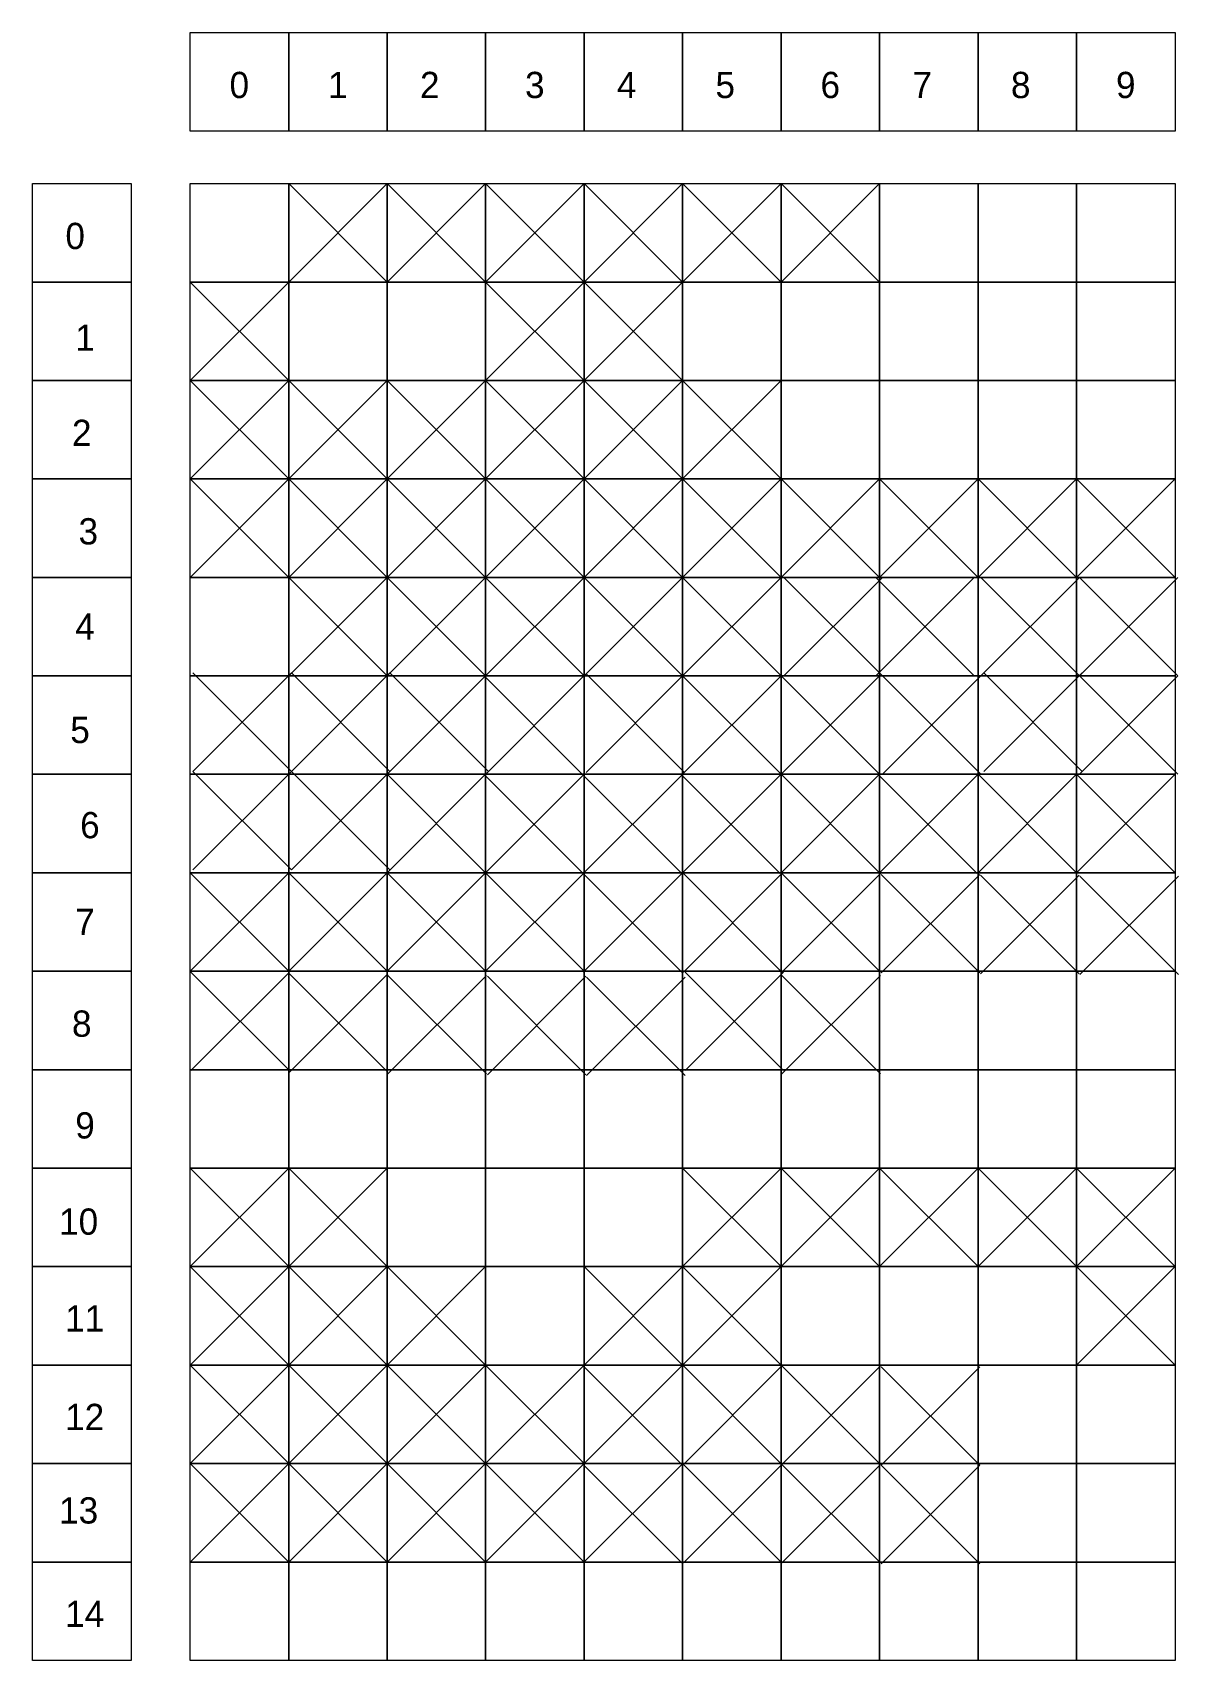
# Model space of a CAD drawing. Header units: millimetres. Extents: x -171 to 3674, y -1112 to 795.
# Drawn here: x 1446.3 to 1533.5, y -497.1 to -373.1 of the extents above; entities that cross this region are included whole.
import ezdxf

# ---------------------------------------------------------------- set-up
doc = ezdxf.new("R2010")
doc.units = ezdxf.units.MM
doc.layers.add('Маркировка', color=7, linetype='Continuous', lineweight=25)
doc.layers.add('Элементы', color=7, linetype='Continuous', lineweight=18)
doc.styles.get("Standard").update_dxf_attribs({"font": 'cad2win.shx'})

msp = doc.modelspace()

# ---------------------------------------------------------------- texts
at = {"layer": 'Маркировка'}
for s, p in [('0', (1461.26, -378.08)), ('1', (1468.76, -378.08)), ('2', (1475.76, -378.08)), ('3', (1483.76, -378.08)), ('4', (1490.76, -378.08)), ('5', (1498.26, -378.08)), ('6', (1506.26, -378.08)), ('7', (1513.26, -378.08)), ('8', (1520.76, -378.08)), ('9', (1528.76, -378.08)), ('0', (1448.76, -389.58)), ('1', (1449.51, -397.33)), ('2', (1449.26, -404.58)), ('3', (1449.76, -412.08)), ('4', (1449.51, -419.33)), ('5', (1449.13, -427.21)), ('6', (1449.88, -434.46)), ('7', (1449.51, -441.83)), ('8', (1449.26, -449.58)), ('9', (1449.51, -457.33)), ('10', (1448.28, -464.66)), ('11', (1448.74, -472.04)), ('12', (1448.74, -479.54)), ('13', (1448.28, -486.66)), ('14', (1448.74, -494.54))]:
    msp.add_text(s, height=2, dxfattribs=at).set_placement(p)

# ---------------------------------------------------------------- linework, layer by layer
at = {"layer": 'Элементы', "lineweight": 15}
for p, q in [((1465.76, -384.59), (1473.26, -392.09)), ((1473.26, -384.59), (1465.76, -392.09)), ((1473.26, -384.59), (1480.76, -392.09)), ((1480.76, -384.59), (1473.26, -392.09)), ((1480.76, -384.59), (1488.26, -392.09)), ((1488.26, -384.59), (1480.76, -392.09)), ((1488.26, -384.59), (1495.76, -392.09)), ((1495.76, -384.59), (1488.26, -392.09)), ((1495.76, -384.59), (1503.26, -392.09)), ((1503.26, -384.59), (1495.76, -392.09)), ((1503.26, -384.59), (1510.76, -392.09)), ((1510.76, -384.59), (1503.26, -392.09)), ((1458.26, -392.09), (1465.76, -399.59)), ((1465.76, -392.09), (1458.26, -399.59)), ((1480.76, -392.09), (1488.26, -399.59)), ((1488.26, -392.09), (1480.76, -399.59)), ((1488.26, -392.09), (1495.76, -399.59)), ((1495.76, -392.09), (1488.26, -399.59)), ((1458.26, -399.59), (1465.76, -407.09)), ((1465.76, -399.59), (1458.26, -407.09)), ((1465.76, -399.59), (1473.26, -407.09)), ((1473.26, -399.59), (1465.76, -407.09)), ((1473.26, -399.59), (1480.76, -407.09)), ((1480.76, -399.59), (1473.26, -407.09)), ((1480.76, -399.59), (1488.26, -407.09)), ((1488.26, -399.59), (1480.76, -407.09)), ((1488.26, -399.59), (1495.76, -407.09)), ((1495.76, -399.59), (1488.26, -407.09)), ((1495.76, -399.59), (1503.26, -407.09)), ((1503.26, -399.59), (1495.76, -407.09)), ((1458.26, -407.09), (1465.76, -414.59)), ((1465.76, -407.09), (1458.26, -414.59)), ((1465.76, -407.09), (1473.26, -414.59)), ((1473.26, -407.09), (1465.76, -414.59)), ((1473.26, -407.09), (1480.76, -414.59)), ((1480.76, -407.09), (1473.26, -414.59)), ((1480.76, -407.09), (1488.26, -414.59)), ((1488.26, -407.09), (1480.76, -414.59)), ((1488.26, -407.09), (1495.76, -414.59)), ((1495.76, -407.09), (1488.26, -414.59)), ((1495.76, -407.09), (1503.26, -414.59)), ((1503.26, -407.09), (1495.76, -414.59)), ((1503.26, -407.09), (1510.76, -414.59)), ((1510.76, -407.09), (1503.26, -414.59)), ((1510.76, -407.09), (1518.26, -414.59)), ((1518.26, -407.09), (1510.76, -414.59)), ((1518.26, -407.09), (1525.76, -414.59)), ((1525.76, -407.09), (1518.26, -414.59)), ((1525.76, -407.09), (1533.26, -414.59)), ((1533.26, -407.09), (1525.76, -414.59)), ((1465.76, -414.59), (1473.26, -422.09)), ((1473.26, -414.59), (1465.76, -422.09)), ((1473.26, -414.59), (1480.76, -422.09)), ((1480.76, -414.59), (1473.26, -422.09)), ((1480.76, -414.59), (1488.26, -422.09)), ((1488.26, -414.59), (1480.76, -422.09)), ((1488.26, -414.59), (1495.76, -422.09)), ((1495.76, -414.59), (1488.26, -422.09)), ((1495.76, -414.59), (1503.26, -422.09)), ((1503.26, -414.59), (1495.76, -422.09)), ((1503.47, -414.59), (1510.97, -422.09)), ((1510.97, -414.59), (1503.47, -422.09)), ((1510.47, -414.59), (1517.97, -422.09)), ((1517.97, -414.59), (1510.47, -422.09)), ((1518.47, -414.59), (1525.97, -422.09)), ((1525.97, -414.59), (1518.47, -422.09)), ((1525.97, -414.59), (1533.47, -422.09)), ((1533.47, -414.59), (1525.97, -422.09)), ((1458.47, -421.87), (1465.97, -429.37)), ((1465.97, -421.87), (1458.47, -429.37)), ((1465.97, -421.87), (1473.47, -429.37)), ((1473.47, -421.87), (1465.97, -429.37)), ((1473.47, -421.87), (1480.97, -429.37)), ((1480.97, -421.87), (1473.47, -429.37)), ((1480.69, -422.15), (1488.19, -429.65)), ((1488.19, -422.15), (1480.69, -429.65)), ((1488.41, -421.94), (1495.91, -429.44)), ((1495.91, -421.94), (1488.41, -429.44)), ((1495.76, -422.09), (1503.26, -429.59)), ((1503.26, -422.09), (1495.76, -429.59)), ((1503.26, -422.09), (1510.76, -429.59)), ((1510.76, -422.09), (1503.26, -429.59)), ((1510.97, -422.09), (1518.47, -429.59)), ((1518.47, -422.09), (1510.97, -429.59)), ((1518.69, -421.87), (1526.19, -429.37)), ((1526.19, -421.87), (1518.69, -429.37)), ((1525.97, -422.09), (1533.47, -429.59)), ((1533.47, -422.09), (1525.97, -429.59)), ((1458.47, -429.37), (1465.97, -436.87)), ((1465.97, -429.37), (1458.47, -436.87)), ((1465.97, -429.37), (1473.47, -436.87)), ((1473.47, -429.37), (1465.97, -436.87)), ((1473.26, -429.59), (1480.76, -437.09)), ((1480.76, -429.59), (1473.26, -437.09)), ((1480.69, -429.65), (1488.19, -437.15)), ((1488.19, -429.65), (1480.69, -437.15)), ((1488.19, -429.65), (1495.69, -437.15)), ((1495.69, -429.65), (1488.19, -437.15)), ((1495.69, -429.65), (1503.19, -437.15)), ((1503.19, -429.65), (1495.69, -437.15)), ((1503.26, -429.59), (1510.76, -437.09)), ((1510.76, -429.59), (1503.26, -437.09)), ((1510.69, -429.65), (1518.19, -437.15)), ((1518.19, -429.65), (1510.69, -437.15)), ((1518.26, -429.59), (1525.76, -437.09)), ((1525.76, -429.59), (1518.26, -437.09)), ((1525.76, -429.59), (1533.26, -437.09)), ((1533.26, -429.59), (1525.76, -437.09)), ((1458.26, -437.09), (1465.76, -444.59)), ((1465.76, -437.09), (1458.26, -444.59)), ((1465.76, -437.09), (1473.26, -444.59)), ((1473.26, -437.09), (1465.76, -444.59)), ((1473.26, -437.09), (1480.76, -444.59)), ((1480.76, -437.09), (1473.26, -444.59)), ((1480.76, -437.09), (1488.26, -444.59)), ((1488.26, -437.09), (1480.76, -444.59)), ((1488.19, -437.15), (1495.69, -444.65)), ((1495.69, -437.15), (1488.19, -444.65)), ((1495.82, -437.15), (1503.32, -444.65)), ((1503.32, -437.15), (1495.82, -444.65)), ((1503.32, -437.15), (1510.82, -444.65)), ((1510.82, -437.15), (1503.32, -444.65)), ((1510.89, -437.22), (1518.39, -444.72)), ((1518.39, -437.22), (1510.89, -444.72)), ((1518.45, -437.28), (1525.95, -444.78)), ((1525.95, -437.28), (1518.45, -444.78)), ((1526.01, -437.34), (1533.51, -444.84)), ((1533.51, -437.34), (1526.01, -444.84)), ((1458.32, -444.65), (1465.82, -452.15)), ((1465.82, -444.65), (1458.32, -452.15)), ((1465.82, -444.78), (1473.32, -452.28)), ((1473.32, -444.78), (1465.82, -452.28)), ((1473.32, -444.91), (1480.82, -452.41)), ((1480.82, -444.91), (1473.32, -452.41)), ((1480.89, -444.97), (1488.39, -452.47)), ((1488.39, -444.97), (1480.89, -452.47)), ((1488.45, -445.03), (1495.95, -452.53)), ((1495.95, -445.03), (1488.45, -452.53)), ((1495.95, -444.65), (1503.45, -452.15)), ((1503.45, -444.65), (1495.95, -452.15)), ((1503.32, -444.91), (1510.82, -452.41)), ((1510.82, -444.91), (1503.32, -452.41)), ((1458.26, -459.59), (1465.76, -467.09)), ((1465.76, -459.59), (1458.26, -467.09)), ((1465.76, -459.59), (1473.26, -467.09)), ((1473.26, -459.59), (1465.76, -467.09)), ((1495.76, -459.59), (1503.26, -467.09)), ((1503.26, -459.59), (1495.76, -467.09)), ((1503.26, -459.59), (1510.76, -467.09)), ((1510.76, -459.59), (1503.26, -467.09)), ((1510.76, -459.59), (1518.26, -467.09)), ((1518.26, -459.59), (1510.76, -467.09)), ((1518.26, -459.59), (1525.76, -467.09)), ((1525.76, -459.59), (1518.26, -467.09)), ((1525.76, -459.59), (1533.26, -467.09)), ((1533.26, -459.59), (1525.76, -467.09)), ((1458.26, -467.09), (1465.76, -474.59)), ((1465.76, -467.09), (1458.26, -474.59)), ((1465.76, -467.09), (1473.26, -474.59)), ((1473.26, -467.09), (1465.76, -474.59)), ((1473.26, -467.09), (1480.76, -474.59)), ((1480.76, -467.09), (1473.26, -474.59)), ((1488.26, -467.09), (1495.76, -474.59)), ((1495.76, -467.09), (1488.26, -474.59)), ((1495.76, -467.09), (1503.26, -474.59)), ((1503.26, -467.09), (1495.76, -474.59)), ((1525.76, -467.09), (1533.26, -474.59)), ((1533.26, -467.09), (1525.76, -474.59)), ((1458.26, -474.59), (1465.76, -482.09)), ((1465.76, -474.59), (1458.26, -482.09)), ((1465.76, -474.59), (1473.26, -482.09)), ((1473.26, -474.59), (1465.76, -482.09)), ((1473.26, -474.59), (1480.76, -482.09)), ((1480.76, -474.59), (1473.26, -482.09)), ((1480.76, -474.59), (1488.26, -482.09)), ((1488.26, -474.59), (1480.76, -482.09)), ((1488.19, -474.65), (1495.69, -482.15)), ((1495.69, -474.65), (1488.19, -482.15)), ((1495.82, -474.65), (1503.32, -482.15)), ((1503.32, -474.65), (1495.82, -482.15)), ((1503.32, -474.65), (1510.82, -482.15)), ((1510.82, -474.65), (1503.32, -482.15)), ((1510.89, -474.72), (1518.39, -482.22)), ((1518.39, -474.72), (1510.89, -482.22)), ((1458.26, -482.09), (1465.76, -489.59)), ((1465.76, -482.09), (1458.26, -489.59)), ((1465.76, -482.09), (1473.26, -489.59)), ((1473.26, -482.09), (1465.76, -489.59)), ((1473.26, -482.09), (1480.76, -489.59)), ((1480.76, -482.09), (1473.26, -489.59)), ((1480.76, -482.09), (1488.26, -489.59)), ((1488.26, -482.09), (1480.76, -489.59)), ((1488.19, -482.15), (1495.69, -489.65)), ((1495.69, -482.15), (1488.19, -489.65)), ((1495.82, -482.15), (1503.32, -489.65)), ((1503.32, -482.15), (1495.82, -489.65)), ((1503.32, -482.15), (1510.82, -489.65)), ((1510.82, -482.15), (1503.32, -489.65)), ((1510.89, -482.22), (1518.39, -489.72)), ((1518.39, -482.22), (1510.89, -489.72))]:
    msp.add_line(p, q, dxfattribs=at)
for points in [[(1458.26, -373.09), (1465.76, -373.09), (1465.76, -380.59), (1458.26, -380.59)], [(1465.76, -373.09), (1473.26, -373.09), (1473.26, -380.59), (1465.76, -380.59)], [(1473.26, -373.09), (1480.76, -373.09), (1480.76, -380.59), (1473.26, -380.59)], [(1480.76, -373.09), (1488.26, -373.09), (1488.26, -380.59), (1480.76, -380.59)], [(1488.26, -373.09), (1495.76, -373.09), (1495.76, -380.59), (1488.26, -380.59)], [(1495.76, -373.09), (1503.26, -373.09), (1503.26, -380.59), (1495.76, -380.59)], [(1503.26, -373.09), (1510.76, -373.09), (1510.76, -380.59), (1503.26, -380.59)], [(1510.76, -373.09), (1518.26, -373.09), (1518.26, -380.59), (1510.76, -380.59)], [(1518.26, -373.09), (1525.76, -373.09), (1525.76, -380.59), (1518.26, -380.59)], [(1525.76, -373.09), (1533.26, -373.09), (1533.26, -380.59), (1525.76, -380.59)], [(1446.26, -384.59), (1453.76, -384.59), (1453.76, -392.09), (1446.26, -392.09)], [(1458.26, -384.59), (1465.76, -384.59), (1465.76, -392.09), (1458.26, -392.09)], [(1465.76, -384.59), (1473.26, -384.59), (1473.26, -392.09), (1465.76, -392.09)], [(1473.26, -384.59), (1480.76, -384.59), (1480.76, -392.09), (1473.26, -392.09)], [(1480.76, -384.59), (1488.26, -384.59), (1488.26, -392.09), (1480.76, -392.09)], [(1488.26, -384.59), (1495.76, -384.59), (1495.76, -392.09), (1488.26, -392.09)], [(1495.76, -384.59), (1503.26, -384.59), (1503.26, -392.09), (1495.76, -392.09)], [(1503.26, -384.59), (1510.76, -384.59), (1510.76, -392.09), (1503.26, -392.09)], [(1510.76, -384.59), (1518.26, -384.59), (1518.26, -392.09), (1510.76, -392.09)], [(1518.26, -384.59), (1525.76, -384.59), (1525.76, -392.09), (1518.26, -392.09)], [(1525.76, -384.59), (1533.26, -384.59), (1533.26, -392.09), (1525.76, -392.09)], [(1446.26, -392.09), (1453.76, -392.09), (1453.76, -399.59), (1446.26, -399.59)], [(1458.26, -392.09), (1465.76, -392.09), (1465.76, -399.59), (1458.26, -399.59)], [(1465.76, -392.09), (1473.26, -392.09), (1473.26, -399.59), (1465.76, -399.59)], [(1473.26, -392.09), (1480.76, -392.09), (1480.76, -399.59), (1473.26, -399.59)], [(1480.76, -392.09), (1488.26, -392.09), (1488.26, -399.59), (1480.76, -399.59)], [(1488.26, -392.09), (1495.76, -392.09), (1495.76, -399.59), (1488.26, -399.59)], [(1495.76, -392.09), (1503.26, -392.09), (1503.26, -399.59), (1495.76, -399.59)], [(1503.26, -392.09), (1510.76, -392.09), (1510.76, -399.59), (1503.26, -399.59)], [(1510.76, -392.09), (1518.26, -392.09), (1518.26, -399.59), (1510.76, -399.59)], [(1518.26, -392.09), (1525.76, -392.09), (1525.76, -399.59), (1518.26, -399.59)], [(1525.76, -392.09), (1533.26, -392.09), (1533.26, -399.59), (1525.76, -399.59)], [(1446.26, -399.59), (1453.76, -399.59), (1453.76, -407.09), (1446.26, -407.09)], [(1458.26, -399.59), (1465.76, -399.59), (1465.76, -407.09), (1458.26, -407.09)], [(1465.76, -399.59), (1473.26, -399.59), (1473.26, -407.09), (1465.76, -407.09)], [(1473.26, -399.59), (1480.76, -399.59), (1480.76, -407.09), (1473.26, -407.09)], [(1480.76, -399.59), (1488.26, -399.59), (1488.26, -407.09), (1480.76, -407.09)], [(1488.26, -399.59), (1495.76, -399.59), (1495.76, -407.09), (1488.26, -407.09)], [(1495.76, -399.59), (1503.26, -399.59), (1503.26, -407.09), (1495.76, -407.09)], [(1503.26, -399.59), (1510.76, -399.59), (1510.76, -407.09), (1503.26, -407.09)], [(1510.76, -399.59), (1518.26, -399.59), (1518.26, -407.09), (1510.76, -407.09)], [(1518.26, -399.59), (1525.76, -399.59), (1525.76, -407.09), (1518.26, -407.09)], [(1525.76, -399.59), (1533.26, -399.59), (1533.26, -407.09), (1525.76, -407.09)], [(1446.26, -407.09), (1453.76, -407.09), (1453.76, -414.59), (1446.26, -414.59)], [(1458.26, -407.09), (1465.76, -407.09), (1465.76, -414.59), (1458.26, -414.59)], [(1465.76, -407.09), (1473.26, -407.09), (1473.26, -414.59), (1465.76, -414.59)], [(1473.26, -407.09), (1480.76, -407.09), (1480.76, -414.59), (1473.26, -414.59)], [(1480.76, -407.09), (1488.26, -407.09), (1488.26, -414.59), (1480.76, -414.59)], [(1488.26, -407.09), (1495.76, -407.09), (1495.76, -414.59), (1488.26, -414.59)], [(1495.76, -407.09), (1503.26, -407.09), (1503.26, -414.59), (1495.76, -414.59)], [(1503.26, -407.09), (1510.76, -407.09), (1510.76, -414.59), (1503.26, -414.59)], [(1510.76, -407.09), (1518.26, -407.09), (1518.26, -414.59), (1510.76, -414.59)], [(1518.26, -407.09), (1525.76, -407.09), (1525.76, -414.59), (1518.26, -414.59)], [(1525.76, -407.09), (1533.26, -407.09), (1533.26, -414.59), (1525.76, -414.59)], [(1446.26, -414.59), (1453.76, -414.59), (1453.76, -422.09), (1446.26, -422.09)], [(1458.26, -414.59), (1465.76, -414.59), (1465.76, -422.09), (1458.26, -422.09)], [(1465.76, -414.59), (1473.26, -414.59), (1473.26, -422.09), (1465.76, -422.09)], [(1473.26, -414.59), (1480.76, -414.59), (1480.76, -422.09), (1473.26, -422.09)], [(1480.76, -414.59), (1488.26, -414.59), (1488.26, -422.09), (1480.76, -422.09)], [(1488.26, -414.59), (1495.76, -414.59), (1495.76, -422.09), (1488.26, -422.09)], [(1495.76, -414.59), (1503.26, -414.59), (1503.26, -422.09), (1495.76, -422.09)], [(1503.26, -414.59), (1510.76, -414.59), (1510.76, -422.09), (1503.26, -422.09)], [(1510.76, -414.59), (1518.26, -414.59), (1518.26, -422.09), (1510.76, -422.09)], [(1518.26, -414.59), (1525.76, -414.59), (1525.76, -422.09), (1518.26, -422.09)], [(1525.76, -414.59), (1533.26, -414.59), (1533.26, -422.09), (1525.76, -422.09)], [(1446.26, -422.09), (1453.76, -422.09), (1453.76, -429.59), (1446.26, -429.59)], [(1458.26, -422.09), (1465.76, -422.09), (1465.76, -429.59), (1458.26, -429.59)], [(1465.76, -422.09), (1473.26, -422.09), (1473.26, -429.59), (1465.76, -429.59)], [(1473.26, -422.09), (1480.76, -422.09), (1480.76, -429.59), (1473.26, -429.59)], [(1480.76, -422.09), (1488.26, -422.09), (1488.26, -429.59), (1480.76, -429.59)], [(1488.26, -422.09), (1495.76, -422.09), (1495.76, -429.59), (1488.26, -429.59)], [(1495.76, -422.09), (1503.26, -422.09), (1503.26, -429.59), (1495.76, -429.59)], [(1503.26, -422.09), (1510.76, -422.09), (1510.76, -429.59), (1503.26, -429.59)], [(1510.76, -422.09), (1518.26, -422.09), (1518.26, -429.59), (1510.76, -429.59)], [(1518.26, -422.09), (1525.76, -422.09), (1525.76, -429.59), (1518.26, -429.59)], [(1525.76, -422.09), (1533.26, -422.09), (1533.26, -429.59), (1525.76, -429.59)], [(1446.26, -429.59), (1453.76, -429.59), (1453.76, -437.09), (1446.26, -437.09)], [(1458.26, -429.59), (1465.76, -429.59), (1465.76, -437.09), (1458.26, -437.09)], [(1465.76, -429.59), (1473.26, -429.59), (1473.26, -437.09), (1465.76, -437.09)], [(1473.26, -429.59), (1480.76, -429.59), (1480.76, -437.09), (1473.26, -437.09)], [(1480.76, -429.59), (1488.26, -429.59), (1488.26, -437.09), (1480.76, -437.09)], [(1488.26, -429.59), (1495.76, -429.59), (1495.76, -437.09), (1488.26, -437.09)], [(1495.76, -429.59), (1503.26, -429.59), (1503.26, -437.09), (1495.76, -437.09)], [(1503.26, -429.59), (1510.76, -429.59), (1510.76, -437.09), (1503.26, -437.09)], [(1510.76, -429.59), (1518.26, -429.59), (1518.26, -437.09), (1510.76, -437.09)], [(1518.26, -429.59), (1525.76, -429.59), (1525.76, -437.09), (1518.26, -437.09)], [(1525.76, -429.59), (1533.26, -429.59), (1533.26, -437.09), (1525.76, -437.09)], [(1446.26, -437.09), (1453.76, -437.09), (1453.76, -444.59), (1446.26, -444.59)], [(1458.26, -437.09), (1465.76, -437.09), (1465.76, -444.59), (1458.26, -444.59)], [(1465.76, -437.09), (1473.26, -437.09), (1473.26, -444.59), (1465.76, -444.59)], [(1473.26, -437.09), (1480.76, -437.09), (1480.76, -444.59), (1473.26, -444.59)], [(1480.76, -437.09), (1488.26, -437.09), (1488.26, -444.59), (1480.76, -444.59)], [(1488.26, -437.09), (1495.76, -437.09), (1495.76, -444.59), (1488.26, -444.59)], [(1495.76, -437.09), (1503.26, -437.09), (1503.26, -444.59), (1495.76, -444.59)], [(1503.26, -437.09), (1510.76, -437.09), (1510.76, -444.59), (1503.26, -444.59)], [(1510.76, -437.09), (1518.26, -437.09), (1518.26, -444.59), (1510.76, -444.59)], [(1518.26, -437.09), (1525.76, -437.09), (1525.76, -444.59), (1518.26, -444.59)], [(1525.76, -437.09), (1533.26, -437.09), (1533.26, -444.59), (1525.76, -444.59)], [(1446.26, -444.59), (1453.76, -444.59), (1453.76, -452.09), (1446.26, -452.09)], [(1458.26, -444.59), (1465.76, -444.59), (1465.76, -452.09), (1458.26, -452.09)], [(1465.76, -444.59), (1473.26, -444.59), (1473.26, -452.09), (1465.76, -452.09)], [(1473.26, -444.59), (1480.76, -444.59), (1480.76, -452.09), (1473.26, -452.09)], [(1480.76, -444.59), (1488.26, -444.59), (1488.26, -452.09), (1480.76, -452.09)], [(1488.26, -444.59), (1495.76, -444.59), (1495.76, -452.09), (1488.26, -452.09)], [(1495.76, -444.59), (1503.26, -444.59), (1503.26, -452.09), (1495.76, -452.09)], [(1503.26, -444.59), (1510.76, -444.59), (1510.76, -452.09), (1503.26, -452.09)], [(1510.76, -444.59), (1518.26, -444.59), (1518.26, -452.09), (1510.76, -452.09)], [(1518.26, -444.59), (1525.76, -444.59), (1525.76, -452.09), (1518.26, -452.09)], [(1525.76, -444.59), (1533.26, -444.59), (1533.26, -452.09), (1525.76, -452.09)], [(1446.26, -452.09), (1453.76, -452.09), (1453.76, -459.59), (1446.26, -459.59)], [(1458.26, -452.09), (1465.76, -452.09), (1465.76, -459.59), (1458.26, -459.59)], [(1465.76, -452.09), (1473.26, -452.09), (1473.26, -459.59), (1465.76, -459.59)], [(1473.26, -452.09), (1480.76, -452.09), (1480.76, -459.59), (1473.26, -459.59)], [(1480.76, -452.09), (1488.26, -452.09), (1488.26, -459.59), (1480.76, -459.59)], [(1488.26, -452.09), (1495.76, -452.09), (1495.76, -459.59), (1488.26, -459.59)], [(1495.76, -452.09), (1503.26, -452.09), (1503.26, -459.59), (1495.76, -459.59)], [(1503.26, -452.09), (1510.76, -452.09), (1510.76, -459.59), (1503.26, -459.59)], [(1510.76, -452.09), (1518.26, -452.09), (1518.26, -459.59), (1510.76, -459.59)], [(1518.26, -452.09), (1525.76, -452.09), (1525.76, -459.59), (1518.26, -459.59)], [(1525.76, -452.09), (1533.26, -452.09), (1533.26, -459.59), (1525.76, -459.59)], [(1446.26, -459.59), (1453.76, -459.59), (1453.76, -467.09), (1446.26, -467.09)], [(1458.26, -459.59), (1465.76, -459.59), (1465.76, -467.09), (1458.26, -467.09)], [(1465.76, -459.59), (1473.26, -459.59), (1473.26, -467.09), (1465.76, -467.09)], [(1473.26, -459.59), (1480.76, -459.59), (1480.76, -467.09), (1473.26, -467.09)], [(1480.76, -459.59), (1488.26, -459.59), (1488.26, -467.09), (1480.76, -467.09)], [(1488.26, -459.59), (1495.76, -459.59), (1495.76, -467.09), (1488.26, -467.09)], [(1495.76, -459.59), (1503.26, -459.59), (1503.26, -467.09), (1495.76, -467.09)], [(1503.26, -459.59), (1510.76, -459.59), (1510.76, -467.09), (1503.26, -467.09)], [(1510.76, -459.59), (1518.26, -459.59), (1518.26, -467.09), (1510.76, -467.09)], [(1518.26, -459.59), (1525.76, -459.59), (1525.76, -467.09), (1518.26, -467.09)], [(1525.76, -459.59), (1533.26, -459.59), (1533.26, -467.09), (1525.76, -467.09)], [(1446.26, -467.09), (1453.76, -467.09), (1453.76, -474.59), (1446.26, -474.59)], [(1458.26, -467.09), (1465.76, -467.09), (1465.76, -474.59), (1458.26, -474.59)], [(1465.76, -467.09), (1473.26, -467.09), (1473.26, -474.59), (1465.76, -474.59)], [(1473.26, -467.09), (1480.76, -467.09), (1480.76, -474.59), (1473.26, -474.59)], [(1480.76, -467.09), (1488.26, -467.09), (1488.26, -474.59), (1480.76, -474.59)], [(1488.26, -467.09), (1495.76, -467.09), (1495.76, -474.59), (1488.26, -474.59)], [(1495.76, -467.09), (1503.26, -467.09), (1503.26, -474.59), (1495.76, -474.59)], [(1503.26, -467.09), (1510.76, -467.09), (1510.76, -474.59), (1503.26, -474.59)], [(1510.76, -467.09), (1518.26, -467.09), (1518.26, -474.59), (1510.76, -474.59)], [(1518.26, -467.09), (1525.76, -467.09), (1525.76, -474.59), (1518.26, -474.59)], [(1525.76, -467.09), (1533.26, -467.09), (1533.26, -474.59), (1525.76, -474.59)], [(1446.26, -474.59), (1453.76, -474.59), (1453.76, -482.09), (1446.26, -482.09)], [(1458.26, -474.59), (1465.76, -474.59), (1465.76, -482.09), (1458.26, -482.09)], [(1465.76, -474.59), (1473.26, -474.59), (1473.26, -482.09), (1465.76, -482.09)], [(1473.26, -474.59), (1480.76, -474.59), (1480.76, -482.09), (1473.26, -482.09)], [(1480.76, -474.59), (1488.26, -474.59), (1488.26, -482.09), (1480.76, -482.09)], [(1488.26, -474.59), (1495.76, -474.59), (1495.76, -482.09), (1488.26, -482.09)], [(1495.76, -474.59), (1503.26, -474.59), (1503.26, -482.09), (1495.76, -482.09)], [(1503.26, -474.59), (1510.76, -474.59), (1510.76, -482.09), (1503.26, -482.09)], [(1510.76, -474.59), (1518.26, -474.59), (1518.26, -482.09), (1510.76, -482.09)], [(1518.26, -474.59), (1525.76, -474.59), (1525.76, -482.09), (1518.26, -482.09)], [(1525.76, -474.59), (1533.26, -474.59), (1533.26, -482.09), (1525.76, -482.09)], [(1446.26, -482.09), (1453.76, -482.09), (1453.76, -489.59), (1446.26, -489.59)], [(1458.26, -482.09), (1465.76, -482.09), (1465.76, -489.59), (1458.26, -489.59)], [(1465.76, -482.09), (1473.26, -482.09), (1473.26, -489.59), (1465.76, -489.59)], [(1473.26, -482.09), (1480.76, -482.09), (1480.76, -489.59), (1473.26, -489.59)], [(1480.76, -482.09), (1488.26, -482.09), (1488.26, -489.59), (1480.76, -489.59)], [(1488.26, -482.09), (1495.76, -482.09), (1495.76, -489.59), (1488.26, -489.59)], [(1495.76, -482.09), (1503.26, -482.09), (1503.26, -489.59), (1495.76, -489.59)], [(1503.26, -482.09), (1510.76, -482.09), (1510.76, -489.59), (1503.26, -489.59)], [(1510.76, -482.09), (1518.26, -482.09), (1518.26, -489.59), (1510.76, -489.59)], [(1518.26, -482.09), (1525.76, -482.09), (1525.76, -489.59), (1518.26, -489.59)], [(1525.76, -482.09), (1533.26, -482.09), (1533.26, -489.59), (1525.76, -489.59)], [(1446.26, -489.59), (1453.76, -489.59), (1453.76, -497.09), (1446.26, -497.09)], [(1458.26, -489.59), (1465.76, -489.59), (1465.76, -497.09), (1458.26, -497.09)], [(1465.76, -489.59), (1473.26, -489.59), (1473.26, -497.09), (1465.76, -497.09)], [(1473.26, -489.59), (1480.76, -489.59), (1480.76, -497.09), (1473.26, -497.09)], [(1480.76, -489.59), (1488.26, -489.59), (1488.26, -497.09), (1480.76, -497.09)], [(1488.26, -489.59), (1495.76, -489.59), (1495.76, -497.09), (1488.26, -497.09)], [(1495.76, -489.59), (1503.26, -489.59), (1503.26, -497.09), (1495.76, -497.09)], [(1503.26, -489.59), (1510.76, -489.59), (1510.76, -497.09), (1503.26, -497.09)], [(1510.76, -489.59), (1518.26, -489.59), (1518.26, -497.09), (1510.76, -497.09)], [(1518.26, -489.59), (1525.76, -489.59), (1525.76, -497.09), (1518.26, -497.09)], [(1525.76, -489.59), (1533.26, -489.59), (1533.26, -497.09), (1525.76, -497.09)]]:
    msp.add_lwpolyline(points, close=True, dxfattribs=at)

msp.set_redraw_order([(e.dxf.handle, doc.entitydb.next_handle()) for e in msp.query("TEXT MTEXT ATTDEF DIMENSION ARC_DIMENSION")])  # texts and dimensions are drawn at this point

doc.saveas('drawing.dxf')
